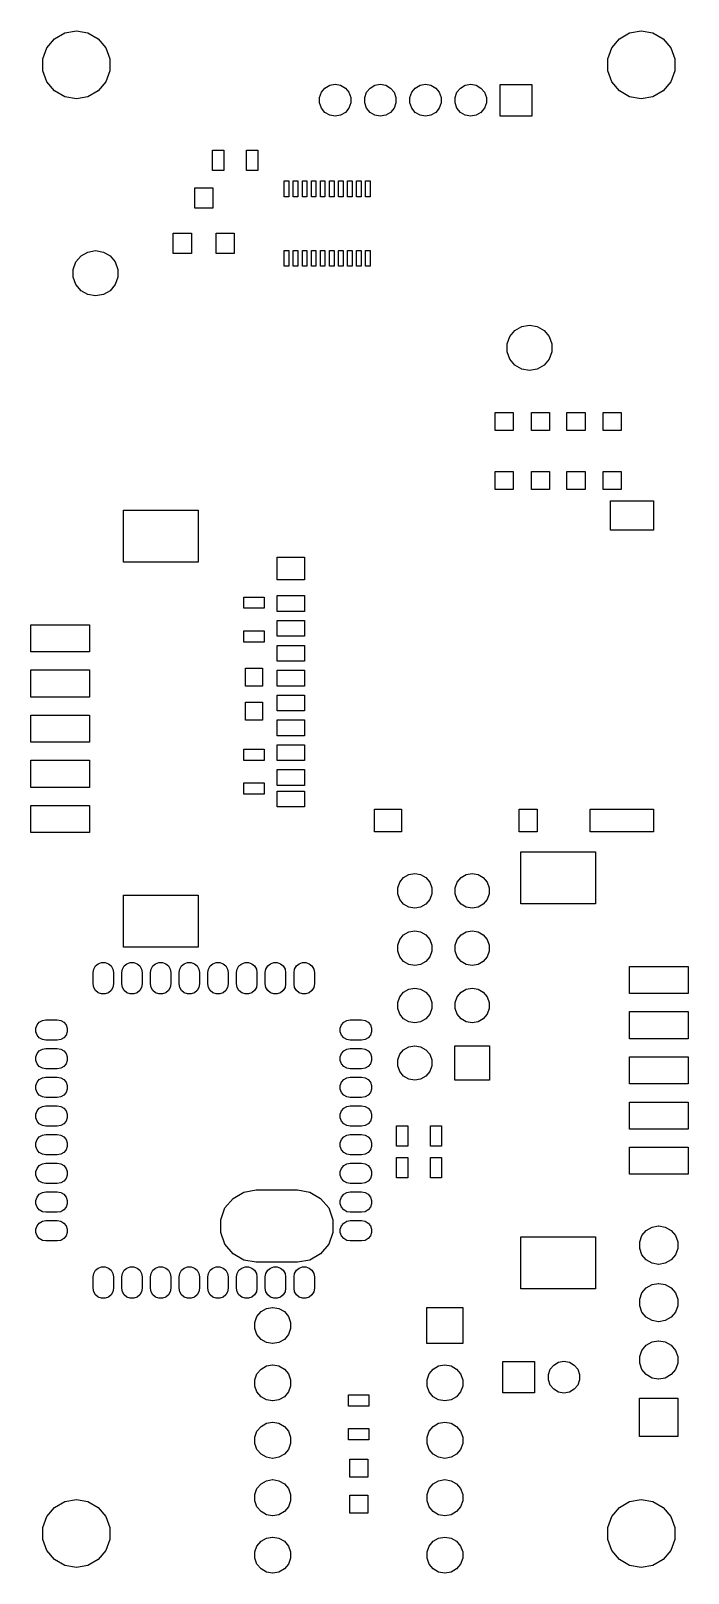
# Model space of a CAD drawing. Extents: x 100.5 to 129.6, y -169.3 to -101.
import ezdxf

# ---------------------------------------------------------------- set-up
doc = ezdxf.new("R2010")
doc.units = 0
doc.header["$MEASUREMENT"] = 0
doc.layers.add('BLACK', color=7, linetype='CONTINUOUS')

msp = doc.modelspace()

# ---------------------------------------------------------------- linework, layer by layer
at = {"layer": 'Black'}
for p, q in [((101.985, -101.085), (102.5, -100.994)), ((102.5, -100.994), (103.015, -101.085)), ((126.985, -101.085), (127.5, -100.994)), ((127.5, -100.994), (128.015, -101.085)), ((101.196, -101.747), (101.532, -101.347)), ((101.532, -101.347), (101.985, -101.085)), ((103.015, -101.085), (103.468, -101.347)), ((103.468, -101.347), (103.804, -101.747)), ((126.196, -101.747), (126.532, -101.347)), ((126.532, -101.347), (126.985, -101.085)), ((128.015, -101.085), (128.468, -101.347)), ((128.468, -101.347), (128.804, -101.747)), ((101.017, -102.239), (101.196, -101.747)), ((101.017, -102.761), (101.017, -102.239)), ((103.804, -101.747), (103.983, -102.239)), ((103.983, -102.239), (103.983, -102.761)), ((126.017, -102.239), (126.196, -101.747)), ((126.017, -102.761), (126.017, -102.239)), ((128.804, -101.747), (128.983, -102.239)), ((128.983, -102.239), (128.983, -102.761)), ((101.196, -103.253), (101.017, -102.761)), ((103.983, -102.761), (103.804, -103.253)), ((126.196, -103.253), (126.017, -102.761)), ((128.983, -102.761), (128.804, -103.253)), ((101.532, -103.653), (101.196, -103.253)), ((101.985, -103.915), (101.532, -103.653)), ((103.468, -103.653), (103.015, -103.915)), ((103.804, -103.253), (103.468, -103.653)), ((113.261, -103.942), (113.344, -103.713)), ((113.344, -103.713), (113.501, -103.526)), ((113.501, -103.526), (113.713, -103.404)), ((113.713, -103.404), (113.953, -103.361)), ((113.953, -103.361), (114.193, -103.404)), ((114.193, -103.404), (114.405, -103.526)), ((114.405, -103.526), (114.562, -103.713)), ((114.562, -103.713), (114.645, -103.942)), ((115.261, -103.942), (115.344, -103.713)), ((115.344, -103.713), (115.501, -103.526)), ((115.501, -103.526), (115.713, -103.404)), ((115.713, -103.404), (115.953, -103.361)), ((115.953, -103.361), (116.193, -103.404)), ((116.193, -103.404), (116.405, -103.526)), ((116.405, -103.526), (116.562, -103.713)), ((116.562, -103.713), (116.645, -103.942)), ((117.261, -103.942), (117.344, -103.713)), ((117.344, -103.713), (117.501, -103.526)), ((117.501, -103.526), (117.713, -103.404)), ((117.713, -103.404), (117.953, -103.361)), ((117.953, -103.361), (118.193, -103.404)), ((118.193, -103.404), (118.405, -103.526)), ((118.405, -103.526), (118.562, -103.713)), ((118.562, -103.713), (118.645, -103.942)), ((119.261, -103.942), (119.344, -103.713)), ((119.344, -103.713), (119.501, -103.526)), ((119.501, -103.526), (119.713, -103.404)), ((119.713, -103.404), (119.953, -103.361)), ((119.953, -103.361), (120.193, -103.404)), ((120.193, -103.404), (120.405, -103.526)), ((120.405, -103.526), (120.562, -103.713)), ((120.562, -103.713), (120.645, -103.942)), ((121.253, -104.764), (121.253, -103.364)), ((121.253, -103.364), (122.653, -103.364)), ((122.653, -103.364), (122.653, -104.764)), ((126.532, -103.653), (126.196, -103.253)), ((126.985, -103.915), (126.532, -103.653)), ((128.468, -103.653), (128.015, -103.915)), ((128.804, -103.253), (128.468, -103.653)), ((102.5, -104.006), (101.985, -103.915)), ((103.015, -103.915), (102.5, -104.006)), ((113.261, -104.186), (113.261, -103.942)), ((113.344, -104.415), (113.261, -104.186)), ((113.501, -104.602), (113.344, -104.415)), ((114.562, -104.415), (114.405, -104.602)), ((114.645, -104.186), (114.562, -104.415)), ((114.645, -103.942), (114.645, -104.186)), ((115.261, -104.186), (115.261, -103.942)), ((115.344, -104.415), (115.261, -104.186)), ((115.501, -104.602), (115.344, -104.415)), ((116.562, -104.415), (116.405, -104.602)), ((116.645, -104.186), (116.562, -104.415)), ((116.645, -103.942), (116.645, -104.186)), ((117.261, -104.186), (117.261, -103.942)), ((117.344, -104.415), (117.261, -104.186)), ((117.501, -104.602), (117.344, -104.415)), ((118.562, -104.415), (118.405, -104.602)), ((118.645, -104.186), (118.562, -104.415)), ((118.645, -103.942), (118.645, -104.186)), ((119.261, -104.186), (119.261, -103.942)), ((119.344, -104.415), (119.261, -104.186)), ((119.501, -104.602), (119.344, -104.415)), ((120.562, -104.415), (120.405, -104.602)), ((120.645, -104.186), (120.562, -104.415)), ((120.645, -103.942), (120.645, -104.186)), ((127.5, -104.006), (126.985, -103.915)), ((128.015, -103.915), (127.5, -104.006)), ((113.713, -104.724), (113.501, -104.602)), ((113.953, -104.767), (113.713, -104.724)), ((114.193, -104.724), (113.953, -104.767)), ((114.405, -104.602), (114.193, -104.724)), ((115.713, -104.724), (115.501, -104.602)), ((115.953, -104.767), (115.713, -104.724)), ((116.193, -104.724), (115.953, -104.767)), ((116.405, -104.602), (116.193, -104.724)), ((117.713, -104.724), (117.501, -104.602)), ((117.953, -104.767), (117.713, -104.724)), ((118.193, -104.724), (117.953, -104.767)), ((118.405, -104.602), (118.193, -104.724)), ((119.713, -104.724), (119.501, -104.602)), ((119.953, -104.767), (119.713, -104.724)), ((120.193, -104.724), (119.953, -104.767)), ((120.405, -104.602), (120.193, -104.724)), ((122.653, -104.764), (121.253, -104.764)), ((108.527, -107.181), (108.527, -106.281)), ((108.527, -106.281), (109.027, -106.281)), ((109.027, -106.281), (109.027, -107.181)), ((110.027, -107.181), (110.027, -106.281)), ((110.027, -106.281), (110.527, -106.281)), ((110.527, -106.281), (110.527, -107.181)), ((109.027, -107.181), (108.527, -107.181)), ((110.527, -107.181), (110.027, -107.181)), ((111.703, -108.335), (111.703, -107.635)), ((111.703, -107.635), (111.903, -107.635)), ((111.903, -107.635), (111.903, -108.335)), ((112.103, -108.335), (112.103, -107.635)), ((112.103, -107.635), (112.303, -107.635)), ((112.303, -107.635), (112.303, -108.335)), ((112.503, -108.335), (112.503, -107.635)), ((112.503, -107.635), (112.703, -107.635)), ((112.703, -107.635), (112.703, -108.335)), ((112.903, -108.335), (112.903, -107.635)), ((112.903, -107.635), (113.103, -107.635)), ((113.103, -107.635), (113.103, -108.335)), ((113.303, -108.335), (113.303, -107.635)), ((113.303, -107.635), (113.503, -107.635)), ((113.503, -107.635), (113.503, -108.335)), ((113.703, -108.335), (113.703, -107.635)), ((113.703, -107.635), (113.903, -107.635)), ((113.903, -107.635), (113.903, -108.335)), ((114.103, -108.335), (114.103, -107.635)), ((114.103, -107.635), (114.303, -107.635)), ((114.303, -107.635), (114.303, -108.335)), ((114.503, -108.335), (114.503, -107.635)), ((114.503, -107.635), (114.703, -107.635)), ((114.703, -107.635), (114.703, -108.335)), ((114.903, -108.335), (114.903, -107.635)), ((114.903, -107.635), (115.103, -107.635)), ((115.103, -107.635), (115.103, -108.335)), ((115.303, -108.335), (115.303, -107.635)), ((115.303, -107.635), (115.503, -107.635)), ((115.503, -107.635), (115.503, -108.335)), ((107.742, -108.848), (107.742, -107.948)), ((107.742, -107.948), (108.542, -107.948)), ((108.542, -107.948), (108.542, -108.848)), ((111.903, -108.335), (111.703, -108.335)), ((112.303, -108.335), (112.103, -108.335)), ((112.703, -108.335), (112.503, -108.335)), ((113.103, -108.335), (112.903, -108.335)), ((113.503, -108.335), (113.303, -108.335)), ((113.903, -108.335), (113.703, -108.335)), ((114.303, -108.335), (114.103, -108.335)), ((114.703, -108.335), (114.503, -108.335)), ((115.103, -108.335), (114.903, -108.335)), ((115.503, -108.335), (115.303, -108.335)), ((108.542, -108.848), (107.742, -108.848)), ((106.792, -110.848), (106.792, -109.948)), ((106.792, -109.948), (107.592, -109.948)), ((107.592, -109.948), (107.592, -110.848)), ((108.692, -110.848), (108.692, -109.948)), ((108.692, -109.948), (109.492, -109.948)), ((109.492, -109.948), (109.492, -110.848)), ((102.364, -111.551), (102.484, -111.223)), ((102.484, -111.223), (102.708, -110.956)), ((102.708, -110.956), (103.01, -110.782)), ((103.01, -110.782), (103.353, -110.721)), ((103.353, -110.721), (103.696, -110.782)), ((103.696, -110.782), (103.998, -110.956)), ((103.998, -110.956), (104.222, -111.223)), ((104.222, -111.223), (104.342, -111.551)), ((107.592, -110.848), (106.792, -110.848)), ((109.492, -110.848), (108.692, -110.848)), ((111.703, -111.415), (111.703, -110.715)), ((111.703, -110.715), (111.903, -110.715)), ((111.903, -110.715), (111.903, -111.415)), ((112.103, -111.415), (112.103, -110.715)), ((112.103, -110.715), (112.303, -110.715)), ((112.303, -110.715), (112.303, -111.415)), ((112.503, -111.415), (112.503, -110.715)), ((112.503, -110.715), (112.703, -110.715)), ((112.703, -110.715), (112.703, -111.415)), ((112.903, -111.415), (112.903, -110.715)), ((112.903, -110.715), (113.103, -110.715)), ((113.103, -110.715), (113.103, -111.415)), ((113.303, -111.415), (113.303, -110.715)), ((113.303, -110.715), (113.503, -110.715)), ((113.503, -110.715), (113.503, -111.415)), ((113.703, -111.415), (113.703, -110.715)), ((113.703, -110.715), (113.903, -110.715)), ((113.903, -110.715), (113.903, -111.415)), ((114.103, -111.415), (114.103, -110.715)), ((114.103, -110.715), (114.303, -110.715)), ((114.303, -110.715), (114.303, -111.415)), ((114.503, -111.415), (114.503, -110.715)), ((114.503, -110.715), (114.703, -110.715)), ((114.703, -110.715), (114.703, -111.415)), ((114.903, -111.415), (114.903, -110.715)), ((114.903, -110.715), (115.103, -110.715)), ((115.103, -110.715), (115.103, -111.415)), ((115.303, -111.415), (115.303, -110.715)), ((115.303, -110.715), (115.503, -110.715)), ((115.503, -110.715), (115.503, -111.415)), ((102.364, -111.899), (102.364, -111.551)), ((102.484, -112.227), (102.364, -111.899)), ((104.342, -111.899), (104.222, -112.227)), ((104.342, -111.551), (104.342, -111.899)), ((111.903, -111.415), (111.703, -111.415)), ((112.303, -111.415), (112.103, -111.415)), ((112.703, -111.415), (112.503, -111.415)), ((113.103, -111.415), (112.903, -111.415)), ((113.503, -111.415), (113.303, -111.415)), ((113.903, -111.415), (113.703, -111.415)), ((114.303, -111.415), (114.103, -111.415)), ((114.703, -111.415), (114.503, -111.415)), ((115.103, -111.415), (114.903, -111.415)), ((115.503, -111.415), (115.303, -111.415)), ((102.708, -112.494), (102.484, -112.227)), ((103.01, -112.668), (102.708, -112.494)), ((103.998, -112.494), (103.696, -112.668)), ((104.222, -112.227), (103.998, -112.494)), ((103.353, -112.729), (103.01, -112.668)), ((103.696, -112.668), (103.353, -112.729)), ((121.564, -114.851), (121.684, -114.523)), ((121.684, -114.523), (121.908, -114.256)), ((121.908, -114.256), (122.21, -114.082)), ((122.21, -114.082), (122.553, -114.021)), ((122.553, -114.021), (122.896, -114.082)), ((122.896, -114.082), (123.198, -114.256)), ((123.198, -114.256), (123.422, -114.523)), ((123.422, -114.523), (123.542, -114.851)), ((121.564, -115.199), (121.564, -114.851)), ((121.684, -115.527), (121.564, -115.199)), ((123.542, -115.199), (123.422, -115.527)), ((123.542, -114.851), (123.542, -115.199)), ((121.908, -115.794), (121.684, -115.527)), ((122.21, -115.968), (121.908, -115.794)), ((122.553, -116.029), (122.21, -115.968)), ((122.896, -115.968), (122.553, -116.029)), ((123.198, -115.794), (122.896, -115.968)), ((123.422, -115.527), (123.198, -115.794)), ((121.039, -118.688), (121.039, -117.888)), ((121.039, -117.888), (121.839, -117.888)), ((121.839, -117.888), (121.839, -118.688)), ((122.639, -118.688), (122.639, -117.888)), ((122.639, -117.888), (123.439, -117.888)), ((123.439, -117.888), (123.439, -118.688)), ((124.214, -118.688), (124.214, -117.888)), ((124.214, -117.888), (125.014, -117.888)), ((125.014, -117.888), (125.014, -118.688)), ((125.814, -118.688), (125.814, -117.888)), ((125.814, -117.888), (126.614, -117.888)), ((126.614, -117.888), (126.614, -118.688)), ((121.839, -118.688), (121.039, -118.688)), ((123.439, -118.688), (122.639, -118.688)), ((125.014, -118.688), (124.214, -118.688)), ((126.614, -118.688), (125.814, -118.688)), ((121.039, -121.291), (121.039, -120.491)), ((121.039, -120.491), (121.839, -120.491)), ((121.839, -120.491), (121.839, -121.291)), ((122.639, -121.291), (122.639, -120.491)), ((122.639, -120.491), (123.439, -120.491)), ((123.439, -120.491), (123.439, -121.291)), ((124.214, -121.291), (124.214, -120.491)), ((124.214, -120.491), (125.014, -120.491)), ((125.014, -120.491), (125.014, -121.291)), ((125.814, -121.291), (125.814, -120.491)), ((125.814, -120.491), (126.614, -120.491)), ((126.614, -120.491), (126.614, -121.291)), ((121.839, -121.291), (121.039, -121.291)), ((123.439, -121.291), (122.639, -121.291)), ((125.014, -121.291), (124.214, -121.291)), ((126.614, -121.291), (125.814, -121.291)), ((126.143, -123.091), (126.143, -121.791)), ((126.143, -121.791), (128.043, -121.791)), ((128.043, -121.791), (128.043, -123.091)), ((104.587, -124.507), (104.587, -122.207)), ((104.587, -122.207), (107.887, -122.207)), ((107.887, -122.207), (107.887, -124.507)), ((128.043, -123.091), (126.143, -123.091)), ((107.887, -124.507), (104.587, -124.507)), ((111.393, -125.291), (111.393, -124.291)), ((111.393, -124.291), (112.593, -124.291)), ((112.593, -124.291), (112.593, -125.291)), ((112.593, -125.291), (111.393, -125.291)), ((109.914, -126.551), (109.914, -126.051)), ((109.914, -126.051), (110.814, -126.051)), ((110.814, -126.051), (110.814, -126.551)), ((111.393, -126.691), (111.393, -125.991)), ((111.393, -125.991), (112.593, -125.991)), ((112.593, -125.991), (112.593, -126.691)), ((110.814, -126.551), (109.914, -126.551)), ((112.593, -126.691), (111.393, -126.691)), ((100.487, -128.477), (100.487, -127.277)), ((100.487, -127.277), (103.087, -127.277)), ((103.087, -127.277), (103.087, -128.477)), ((109.914, -128.051), (109.914, -127.551)), ((109.914, -127.551), (110.814, -127.551)), ((110.814, -127.551), (110.814, -128.051)), ((111.393, -127.791), (111.393, -127.091)), ((111.393, -127.091), (112.593, -127.091)), ((112.593, -127.091), (112.593, -127.791)), ((110.814, -128.051), (109.914, -128.051)), ((112.593, -127.791), (111.393, -127.791)), ((111.393, -128.891), (111.393, -128.191)), ((111.393, -128.191), (112.593, -128.191)), ((112.593, -128.191), (112.593, -128.891)), ((103.087, -128.477), (100.487, -128.477)), ((112.593, -128.891), (111.393, -128.891)), ((100.487, -130.477), (100.487, -129.277)), ((100.487, -129.277), (103.087, -129.277)), ((103.087, -129.277), (103.087, -130.477)), ((109.989, -130.003), (109.989, -129.203)), ((109.989, -129.203), (110.739, -129.203)), ((110.739, -129.203), (110.739, -130.003)), ((111.393, -129.991), (111.393, -129.291)), ((111.393, -129.291), (112.593, -129.291)), ((112.593, -129.291), (112.593, -129.991)), ((110.739, -130.003), (109.989, -130.003)), ((112.593, -129.991), (111.393, -129.991)), ((103.087, -130.477), (100.487, -130.477)), ((109.989, -131.503), (109.989, -130.703)), ((109.989, -130.703), (110.739, -130.703)), ((110.739, -130.703), (110.739, -131.503)), ((111.393, -131.091), (111.393, -130.391)), ((111.393, -130.391), (112.593, -130.391)), ((112.593, -130.391), (112.593, -131.091)), ((100.487, -132.477), (100.487, -131.277)), ((100.487, -131.277), (103.087, -131.277)), ((103.087, -131.277), (103.087, -132.477)), ((110.739, -131.503), (109.989, -131.503)), ((112.593, -131.091), (111.393, -131.091)), ((111.393, -132.191), (111.393, -131.491)), ((111.393, -131.491), (112.593, -131.491)), ((112.593, -131.491), (112.593, -132.191)), ((112.593, -132.191), (111.393, -132.191)), ((103.087, -132.477), (100.487, -132.477)), ((109.914, -133.282), (109.914, -132.782)), ((109.914, -132.782), (110.814, -132.782)), ((110.814, -132.782), (110.814, -133.282)), ((111.393, -133.291), (111.393, -132.591)), ((111.393, -132.591), (112.593, -132.591)), ((112.593, -132.591), (112.593, -133.291)), ((100.487, -134.477), (100.487, -133.277)), ((100.487, -133.277), (103.087, -133.277)), ((103.087, -133.277), (103.087, -134.477)), ((110.814, -133.282), (109.914, -133.282)), ((112.593, -133.291), (111.393, -133.291)), ((111.393, -134.391), (111.393, -133.691)), ((111.393, -133.691), (112.593, -133.691)), ((112.593, -133.691), (112.593, -134.391)), ((109.914, -134.782), (109.914, -134.282)), ((109.914, -134.282), (110.814, -134.282)), ((110.814, -134.282), (110.814, -134.782)), ((112.593, -134.391), (111.393, -134.391)), ((103.087, -134.477), (100.487, -134.477)), ((110.814, -134.782), (109.914, -134.782)), ((111.393, -135.341), (111.393, -134.641)), ((111.393, -134.641), (112.593, -134.641)), ((112.593, -134.641), (112.593, -135.341)), ((100.487, -136.477), (100.487, -135.277)), ((100.487, -135.277), (103.087, -135.277)), ((103.087, -135.277), (103.087, -136.477)), ((112.593, -135.341), (111.393, -135.341)), ((115.693, -136.441), (115.693, -135.441)), ((115.693, -135.441), (116.893, -135.441)), ((116.893, -135.441), (116.893, -136.441)), ((122.093, -136.441), (122.093, -135.441)), ((122.093, -135.441), (122.893, -135.441)), ((122.893, -135.441), (122.893, -136.441)), ((125.243, -136.441), (125.243, -135.441)), ((125.243, -135.441), (128.043, -135.441)), ((128.043, -135.441), (128.043, -136.441)), ((103.087, -136.477), (100.487, -136.477)), ((116.893, -136.441), (115.693, -136.441)), ((122.893, -136.441), (122.093, -136.441)), ((128.043, -136.441), (125.243, -136.441)), ((122.176, -139.631), (122.176, -137.331)), ((122.176, -137.331), (125.476, -137.331)), ((125.476, -137.331), (125.476, -139.631)), ((116.814, -138.67), (116.985, -138.467)), ((116.985, -138.467), (117.215, -138.334)), ((117.215, -138.334), (117.477, -138.288)), ((117.477, -138.288), (117.738, -138.334)), ((117.738, -138.334), (117.968, -138.467)), ((117.968, -138.467), (118.139, -138.67)), ((119.354, -138.67), (119.525, -138.467)), ((119.525, -138.467), (119.755, -138.334)), ((119.755, -138.334), (120.016, -138.288)), ((120.016, -138.288), (120.278, -138.334)), ((120.278, -138.334), (120.508, -138.467)), ((120.508, -138.467), (120.679, -138.67)), ((104.587, -141.547), (104.587, -139.247)), ((104.587, -139.247), (107.887, -139.247)), ((107.887, -139.247), (107.887, -141.547)), ((116.723, -138.92), (116.814, -138.67)), ((116.723, -139.185), (116.723, -138.92)), ((116.814, -139.435), (116.723, -139.185)), ((118.139, -138.67), (118.23, -138.92)), ((118.23, -139.185), (118.139, -139.435)), ((118.23, -138.92), (118.23, -139.185)), ((119.263, -138.92), (119.354, -138.67)), ((119.263, -139.185), (119.263, -138.92)), ((119.354, -139.435), (119.263, -139.185)), ((120.679, -138.67), (120.77, -138.92)), ((120.77, -139.185), (120.679, -139.435)), ((120.77, -138.92), (120.77, -139.185)), ((116.985, -139.638), (116.814, -139.435)), ((117.215, -139.771), (116.985, -139.638)), ((117.477, -139.817), (117.215, -139.771)), ((117.738, -139.771), (117.477, -139.817)), ((117.968, -139.638), (117.738, -139.771)), ((118.139, -139.435), (117.968, -139.638)), ((119.525, -139.638), (119.354, -139.435)), ((119.755, -139.771), (119.525, -139.638)), ((120.016, -139.817), (119.755, -139.771)), ((120.278, -139.771), (120.016, -139.817)), ((120.508, -139.638), (120.278, -139.771)), ((120.679, -139.435), (120.508, -139.638)), ((125.476, -139.631), (122.176, -139.631)), ((116.723, -141.46), (116.814, -141.21)), ((116.814, -141.21), (116.985, -141.007)), ((116.985, -141.007), (117.215, -140.874)), ((117.215, -140.874), (117.477, -140.828)), ((117.477, -140.828), (117.738, -140.874)), ((117.738, -140.874), (117.968, -141.007)), ((117.968, -141.007), (118.139, -141.21)), ((118.139, -141.21), (118.23, -141.46)), ((119.263, -141.46), (119.354, -141.21)), ((119.354, -141.21), (119.525, -141.007)), ((119.525, -141.007), (119.755, -140.874)), ((119.755, -140.874), (120.016, -140.828)), ((120.016, -140.828), (120.278, -140.874)), ((120.278, -140.874), (120.508, -141.007)), ((120.508, -141.007), (120.679, -141.21)), ((120.679, -141.21), (120.77, -141.46)), ((107.887, -141.547), (104.587, -141.547)), ((116.723, -141.725), (116.723, -141.46)), ((116.814, -141.975), (116.723, -141.725)), ((116.985, -142.178), (116.814, -141.975)), ((118.139, -141.975), (117.968, -142.178)), ((118.23, -141.725), (118.139, -141.975)), ((118.23, -141.46), (118.23, -141.725)), ((119.263, -141.725), (119.263, -141.46)), ((119.354, -141.975), (119.263, -141.725)), ((119.525, -142.178), (119.354, -141.975)), ((120.679, -141.975), (120.508, -142.178)), ((120.77, -141.725), (120.679, -141.975)), ((120.77, -141.46), (120.77, -141.725)), ((103.243, -142.669), (103.27, -142.515)), ((103.27, -142.515), (103.348, -142.38)), ((103.348, -142.38), (103.468, -142.28)), ((103.468, -142.28), (103.615, -142.226)), ((103.615, -142.226), (103.771, -142.226)), ((103.771, -142.226), (103.918, -142.28)), ((103.918, -142.28), (104.038, -142.38)), ((104.038, -142.38), (104.116, -142.515)), ((104.116, -142.515), (104.143, -142.669)), ((104.513, -142.669), (104.54, -142.515)), ((104.54, -142.515), (104.618, -142.38)), ((104.618, -142.38), (104.738, -142.28)), ((104.738, -142.28), (104.885, -142.226)), ((104.885, -142.226), (105.041, -142.226)), ((105.041, -142.226), (105.188, -142.28)), ((105.188, -142.28), (105.308, -142.38)), ((105.308, -142.38), (105.386, -142.515)), ((105.386, -142.515), (105.413, -142.669)), ((105.783, -142.669), (105.81, -142.515)), ((105.81, -142.515), (105.888, -142.38)), ((105.888, -142.38), (106.008, -142.28)), ((106.008, -142.28), (106.155, -142.226)), ((106.155, -142.226), (106.311, -142.226)), ((106.311, -142.226), (106.458, -142.28)), ((106.458, -142.28), (106.578, -142.38)), ((106.578, -142.38), (106.656, -142.515)), ((106.656, -142.515), (106.683, -142.669)), ((107.053, -142.669), (107.08, -142.515)), ((107.08, -142.515), (107.158, -142.38)), ((107.158, -142.38), (107.278, -142.28)), ((107.278, -142.28), (107.425, -142.226)), ((107.425, -142.226), (107.581, -142.226)), ((107.581, -142.226), (107.728, -142.28)), ((107.728, -142.28), (107.848, -142.38)), ((107.848, -142.38), (107.926, -142.515)), ((107.926, -142.515), (107.953, -142.669)), ((108.323, -142.669), (108.35, -142.515)), ((108.35, -142.515), (108.428, -142.38)), ((108.428, -142.38), (108.548, -142.28)), ((108.548, -142.28), (108.695, -142.226)), ((108.695, -142.226), (108.851, -142.226)), ((108.851, -142.226), (108.998, -142.28)), ((108.998, -142.28), (109.118, -142.38)), ((109.118, -142.38), (109.196, -142.515)), ((109.196, -142.515), (109.223, -142.669)), ((109.593, -142.669), (109.62, -142.515)), ((109.62, -142.515), (109.698, -142.38)), ((109.698, -142.38), (109.818, -142.28)), ((109.818, -142.28), (109.965, -142.226)), ((109.965, -142.226), (110.121, -142.226)), ((110.121, -142.226), (110.268, -142.28)), ((110.268, -142.28), (110.388, -142.38)), ((110.388, -142.38), (110.466, -142.515)), ((110.466, -142.515), (110.493, -142.669)), ((110.863, -142.669), (110.89, -142.515)), ((110.89, -142.515), (110.968, -142.38)), ((110.968, -142.38), (111.088, -142.28)), ((111.088, -142.28), (111.235, -142.226)), ((111.235, -142.226), (111.391, -142.226)), ((111.391, -142.226), (111.538, -142.28)), ((111.538, -142.28), (111.658, -142.38)), ((111.658, -142.38), (111.736, -142.515)), ((111.736, -142.515), (111.763, -142.669)), ((112.133, -142.669), (112.16, -142.515)), ((112.16, -142.515), (112.238, -142.38)), ((112.238, -142.38), (112.358, -142.28)), ((112.358, -142.28), (112.505, -142.226)), ((112.505, -142.226), (112.661, -142.226)), ((112.661, -142.226), (112.808, -142.28)), ((112.808, -142.28), (112.928, -142.38)), ((112.928, -142.38), (113.006, -142.515)), ((113.006, -142.515), (113.033, -142.669)), ((117.215, -142.311), (116.985, -142.178)), ((117.477, -142.357), (117.215, -142.311)), ((117.738, -142.311), (117.477, -142.357)), ((117.968, -142.178), (117.738, -142.311)), ((119.755, -142.311), (119.525, -142.178)), ((120.016, -142.357), (119.755, -142.311)), ((120.278, -142.311), (120.016, -142.357)), ((120.508, -142.178), (120.278, -142.311)), ((126.976, -143.601), (126.976, -142.401)), ((126.976, -142.401), (129.576, -142.401)), ((129.576, -142.401), (129.576, -143.601)), ((103.243, -143.175), (103.243, -142.669)), ((103.27, -143.329), (103.243, -143.175)), ((103.348, -143.464), (103.27, -143.329)), ((104.116, -143.329), (104.038, -143.464)), ((104.143, -143.175), (104.116, -143.329)), ((104.143, -142.669), (104.143, -143.175)), ((104.513, -143.175), (104.513, -142.669)), ((104.54, -143.329), (104.513, -143.175)), ((104.618, -143.464), (104.54, -143.329)), ((105.386, -143.329), (105.308, -143.464)), ((105.413, -143.175), (105.386, -143.329)), ((105.413, -142.669), (105.413, -143.175)), ((105.783, -143.175), (105.783, -142.669)), ((105.81, -143.329), (105.783, -143.175)), ((105.888, -143.464), (105.81, -143.329)), ((106.656, -143.329), (106.578, -143.464)), ((106.683, -143.175), (106.656, -143.329)), ((106.683, -142.669), (106.683, -143.175)), ((107.053, -143.175), (107.053, -142.669)), ((107.08, -143.329), (107.053, -143.175)), ((107.158, -143.464), (107.08, -143.329)), ((107.926, -143.329), (107.848, -143.464)), ((107.953, -143.175), (107.926, -143.329)), ((107.953, -142.669), (107.953, -143.175)), ((108.323, -143.175), (108.323, -142.669)), ((108.35, -143.329), (108.323, -143.175)), ((108.428, -143.464), (108.35, -143.329)), ((109.196, -143.329), (109.118, -143.464)), ((109.223, -143.175), (109.196, -143.329)), ((109.223, -142.669), (109.223, -143.175)), ((109.593, -143.175), (109.593, -142.669)), ((109.62, -143.329), (109.593, -143.175)), ((109.698, -143.464), (109.62, -143.329)), ((110.466, -143.329), (110.388, -143.464)), ((110.493, -143.175), (110.466, -143.329)), ((110.493, -142.669), (110.493, -143.175)), ((110.863, -143.175), (110.863, -142.669)), ((110.89, -143.329), (110.863, -143.175)), ((110.968, -143.464), (110.89, -143.329)), ((111.736, -143.329), (111.658, -143.464)), ((111.763, -143.175), (111.736, -143.329)), ((111.763, -142.669), (111.763, -143.175)), ((112.133, -143.175), (112.133, -142.669)), ((112.16, -143.329), (112.133, -143.175)), ((112.238, -143.464), (112.16, -143.329)), ((113.006, -143.329), (112.928, -143.464)), ((113.033, -143.175), (113.006, -143.329)), ((113.033, -142.669), (113.033, -143.175)), ((103.468, -143.564), (103.348, -143.464)), ((103.615, -143.618), (103.468, -143.564)), ((103.771, -143.618), (103.615, -143.618)), ((103.918, -143.564), (103.771, -143.618)), ((104.038, -143.464), (103.918, -143.564)), ((104.738, -143.564), (104.618, -143.464)), ((104.885, -143.618), (104.738, -143.564)), ((105.041, -143.618), (104.885, -143.618)), ((105.188, -143.564), (105.041, -143.618)), ((105.308, -143.464), (105.188, -143.564)), ((106.008, -143.564), (105.888, -143.464)), ((106.155, -143.618), (106.008, -143.564)), ((106.311, -143.618), (106.155, -143.618)), ((106.458, -143.564), (106.311, -143.618)), ((106.578, -143.464), (106.458, -143.564)), ((107.278, -143.564), (107.158, -143.464)), ((107.425, -143.618), (107.278, -143.564)), ((107.581, -143.618), (107.425, -143.618)), ((107.728, -143.564), (107.581, -143.618)), ((107.848, -143.464), (107.728, -143.564)), ((108.548, -143.564), (108.428, -143.464)), ((108.695, -143.618), (108.548, -143.564)), ((108.851, -143.618), (108.695, -143.618)), ((108.998, -143.564), (108.851, -143.618)), ((109.118, -143.464), (108.998, -143.564)), ((109.818, -143.564), (109.698, -143.464)), ((109.965, -143.618), (109.818, -143.564)), ((110.121, -143.618), (109.965, -143.618)), ((110.268, -143.564), (110.121, -143.618)), ((110.388, -143.464), (110.268, -143.564)), ((111.088, -143.564), (110.968, -143.464)), ((111.235, -143.618), (111.088, -143.564)), ((111.391, -143.618), (111.235, -143.618)), ((111.538, -143.564), (111.391, -143.618)), ((111.658, -143.464), (111.538, -143.564)), ((112.358, -143.564), (112.238, -143.464)), ((112.505, -143.618), (112.358, -143.564)), ((112.661, -143.618), (112.505, -143.618)), ((112.808, -143.564), (112.661, -143.618)), ((112.928, -143.464), (112.808, -143.564)), ((116.723, -144), (116.814, -143.75)), ((116.723, -144.265), (116.723, -144)), ((116.814, -143.75), (116.985, -143.547)), ((116.985, -143.547), (117.215, -143.414)), ((117.215, -143.414), (117.477, -143.368)), ((117.477, -143.368), (117.738, -143.414)), ((117.738, -143.414), (117.968, -143.547)), ((117.968, -143.547), (118.139, -143.75)), ((118.139, -143.75), (118.23, -144)), ((118.23, -144), (118.23, -144.265)), ((119.263, -144), (119.354, -143.75)), ((119.263, -144.265), (119.263, -144)), ((119.354, -143.75), (119.525, -143.547)), ((119.525, -143.547), (119.755, -143.414)), ((119.755, -143.414), (120.016, -143.368)), ((120.016, -143.368), (120.278, -143.414)), ((120.278, -143.414), (120.508, -143.547)), ((120.508, -143.547), (120.679, -143.75)), ((120.679, -143.75), (120.77, -144)), ((120.77, -144), (120.77, -144.265)), ((129.576, -143.601), (126.976, -143.601)), ((116.814, -144.515), (116.723, -144.265)), ((116.985, -144.718), (116.814, -144.515)), ((118.139, -144.515), (117.968, -144.718)), ((118.23, -144.265), (118.139, -144.515)), ((119.354, -144.515), (119.263, -144.265)), ((119.525, -144.718), (119.354, -144.515)), ((120.679, -144.515), (120.508, -144.718)), ((120.77, -144.265), (120.679, -144.515)), ((126.976, -145.601), (126.976, -144.401)), ((126.976, -144.401), (129.576, -144.401)), ((129.576, -144.401), (129.576, -145.601)), ((100.707, -145.134), (100.761, -144.987)), ((100.707, -145.29), (100.707, -145.134)), ((100.761, -145.437), (100.707, -145.29)), ((100.761, -144.987), (100.861, -144.867)), ((100.861, -144.867), (100.996, -144.789)), ((100.996, -144.789), (101.15, -144.762)), ((101.15, -144.762), (101.656, -144.762)), ((101.656, -144.762), (101.81, -144.789)), ((101.81, -144.789), (101.945, -144.867)), ((101.945, -144.867), (102.045, -144.987)), ((102.045, -144.987), (102.099, -145.134)), ((102.099, -145.29), (102.045, -145.437)), ((102.099, -145.134), (102.099, -145.29)), ((114.177, -145.134), (114.231, -144.987)), ((114.177, -145.29), (114.177, -145.134)), ((114.231, -145.437), (114.177, -145.29)), ((114.231, -144.987), (114.331, -144.867)), ((114.331, -144.867), (114.466, -144.789)), ((114.466, -144.789), (114.62, -144.762)), ((114.62, -144.762), (115.126, -144.762)), ((115.126, -144.762), (115.28, -144.789)), ((115.28, -144.789), (115.415, -144.867)), ((115.415, -144.867), (115.515, -144.987)), ((115.515, -144.987), (115.569, -145.134)), ((115.569, -145.29), (115.515, -145.437)), ((115.569, -145.134), (115.569, -145.29)), ((117.215, -144.851), (116.985, -144.718)), ((117.477, -144.897), (117.215, -144.851)), ((117.738, -144.851), (117.477, -144.897)), ((117.968, -144.718), (117.738, -144.851)), ((119.755, -144.851), (119.525, -144.718)), ((120.016, -144.897), (119.755, -144.851)), ((120.278, -144.851), (120.016, -144.897)), ((120.508, -144.718), (120.278, -144.851)), ((100.861, -145.557), (100.761, -145.437)), ((100.996, -145.635), (100.861, -145.557)), ((100.861, -146.137), (100.996, -146.059)), ((101.15, -145.662), (100.996, -145.635)), ((100.996, -146.059), (101.15, -146.032)), ((101.656, -145.662), (101.15, -145.662)), ((101.15, -146.032), (101.656, -146.032)), ((101.81, -145.635), (101.656, -145.662)), ((101.656, -146.032), (101.81, -146.059)), ((101.945, -145.557), (101.81, -145.635)), ((101.81, -146.059), (101.945, -146.137)), ((102.045, -145.437), (101.945, -145.557)), ((114.331, -145.557), (114.231, -145.437)), ((114.466, -145.635), (114.331, -145.557)), ((114.331, -146.137), (114.466, -146.059)), ((114.62, -145.662), (114.466, -145.635)), ((114.466, -146.059), (114.62, -146.032)), ((115.126, -145.662), (114.62, -145.662)), ((114.62, -146.032), (115.126, -146.032)), ((115.28, -145.635), (115.126, -145.662)), ((115.126, -146.032), (115.28, -146.059)), ((115.415, -145.557), (115.28, -145.635)), ((115.28, -146.059), (115.415, -146.137)), ((115.515, -145.437), (115.415, -145.557)), ((116.985, -146.087), (117.215, -145.954)), ((117.215, -145.954), (117.477, -145.908)), ((117.477, -145.908), (117.738, -145.954)), ((117.738, -145.954), (117.968, -146.087)), ((119.254, -147.434), (119.254, -145.91)), ((119.254, -145.91), (120.778, -145.91)), ((120.778, -145.91), (120.778, -147.434)), ((129.576, -145.601), (126.976, -145.601)), ((100.707, -146.404), (100.761, -146.257)), ((100.707, -146.56), (100.707, -146.404)), ((100.761, -146.707), (100.707, -146.56)), ((100.761, -146.257), (100.861, -146.137)), ((100.861, -146.827), (100.761, -146.707)), ((101.945, -146.137), (102.045, -146.257)), ((102.045, -146.707), (101.945, -146.827)), ((102.045, -146.257), (102.099, -146.404)), ((102.099, -146.56), (102.045, -146.707)), ((102.099, -146.404), (102.099, -146.56)), ((114.177, -146.404), (114.231, -146.257)), ((114.177, -146.56), (114.177, -146.404)), ((114.231, -146.707), (114.177, -146.56)), ((114.231, -146.257), (114.331, -146.137)), ((114.331, -146.827), (114.231, -146.707)), ((115.415, -146.137), (115.515, -146.257)), ((115.515, -146.707), (115.415, -146.827)), ((115.515, -146.257), (115.569, -146.404)), ((115.569, -146.56), (115.515, -146.707)), ((115.569, -146.404), (115.569, -146.56)), ((116.723, -146.54), (116.814, -146.29)), ((116.723, -146.805), (116.723, -146.54)), ((116.814, -146.29), (116.985, -146.087)), ((117.968, -146.087), (118.139, -146.29)), ((118.139, -146.29), (118.23, -146.54)), ((118.23, -146.54), (118.23, -146.805)), ((126.976, -147.601), (126.976, -146.401)), ((126.976, -146.401), (129.576, -146.401)), ((129.576, -146.401), (129.576, -147.601)), ((100.761, -147.527), (100.861, -147.407)), ((100.996, -146.905), (100.861, -146.827)), ((100.861, -147.407), (100.996, -147.329)), ((101.15, -146.932), (100.996, -146.905)), ((100.996, -147.329), (101.15, -147.302)), ((101.656, -146.932), (101.15, -146.932)), ((101.15, -147.302), (101.656, -147.302)), ((101.81, -146.905), (101.656, -146.932)), ((101.656, -147.302), (101.81, -147.329)), ((101.945, -146.827), (101.81, -146.905)), ((101.81, -147.329), (101.945, -147.407)), ((101.945, -147.407), (102.045, -147.527)), ((114.231, -147.527), (114.331, -147.407)), ((114.466, -146.905), (114.331, -146.827)), ((114.331, -147.407), (114.466, -147.329)), ((114.62, -146.932), (114.466, -146.905)), ((114.466, -147.329), (114.62, -147.302)), ((115.126, -146.932), (114.62, -146.932)), ((114.62, -147.302), (115.126, -147.302)), ((115.28, -146.905), (115.126, -146.932)), ((115.126, -147.302), (115.28, -147.329)), ((115.415, -146.827), (115.28, -146.905)), ((115.28, -147.329), (115.415, -147.407)), ((115.415, -147.407), (115.515, -147.527)), ((116.814, -147.055), (116.723, -146.805)), ((116.985, -147.258), (116.814, -147.055)), ((117.215, -147.391), (116.985, -147.258)), ((117.477, -147.437), (117.215, -147.391)), ((117.738, -147.391), (117.477, -147.437)), ((117.968, -147.258), (117.738, -147.391)), ((118.139, -147.055), (117.968, -147.258)), ((118.23, -146.805), (118.139, -147.055)), ((120.778, -147.434), (119.254, -147.434)), ((100.707, -147.674), (100.761, -147.527)), ((100.707, -147.83), (100.707, -147.674)), ((100.761, -147.977), (100.707, -147.83)), ((100.861, -148.097), (100.761, -147.977)), ((100.996, -148.175), (100.861, -148.097)), ((101.945, -148.097), (101.81, -148.175)), ((102.045, -147.977), (101.945, -148.097)), ((102.045, -147.527), (102.099, -147.674)), ((102.099, -147.83), (102.045, -147.977)), ((102.099, -147.674), (102.099, -147.83)), ((114.177, -147.674), (114.231, -147.527)), ((114.177, -147.83), (114.177, -147.674)), ((114.231, -147.977), (114.177, -147.83)), ((114.331, -148.097), (114.231, -147.977)), ((114.466, -148.175), (114.331, -148.097)), ((115.415, -148.097), (115.28, -148.175)), ((115.515, -147.977), (115.415, -148.097)), ((115.515, -147.527), (115.569, -147.674)), ((115.569, -147.83), (115.515, -147.977)), ((115.569, -147.674), (115.569, -147.83)), ((129.576, -147.601), (126.976, -147.601)), ((100.707, -148.944), (100.761, -148.797)), ((100.761, -148.797), (100.861, -148.677)), ((100.861, -148.677), (100.996, -148.599)), ((101.15, -148.202), (100.996, -148.175)), ((100.996, -148.599), (101.15, -148.572)), ((101.656, -148.202), (101.15, -148.202)), ((101.15, -148.572), (101.656, -148.572)), ((101.81, -148.175), (101.656, -148.202)), ((101.656, -148.572), (101.81, -148.599)), ((101.81, -148.599), (101.945, -148.677)), ((101.945, -148.677), (102.045, -148.797)), ((102.045, -148.797), (102.099, -148.944)), ((114.177, -148.944), (114.231, -148.797)), ((114.231, -148.797), (114.331, -148.677)), ((114.331, -148.677), (114.466, -148.599)), ((114.62, -148.202), (114.466, -148.175)), ((114.466, -148.599), (114.62, -148.572)), ((115.126, -148.202), (114.62, -148.202)), ((114.62, -148.572), (115.126, -148.572)), ((115.28, -148.175), (115.126, -148.202)), ((115.126, -148.572), (115.28, -148.599)), ((115.28, -148.599), (115.415, -148.677)), ((115.415, -148.677), (115.515, -148.797)), ((115.515, -148.797), (115.569, -148.944)), ((126.976, -149.601), (126.976, -148.401)), ((126.976, -148.401), (129.576, -148.401)), ((129.576, -148.401), (129.576, -149.601)), ((100.707, -149.1), (100.707, -148.944)), ((100.761, -149.247), (100.707, -149.1)), ((100.861, -149.367), (100.761, -149.247)), ((100.996, -149.445), (100.861, -149.367)), ((101.15, -149.472), (100.996, -149.445)), ((101.656, -149.472), (101.15, -149.472)), ((101.81, -149.445), (101.656, -149.472)), ((101.945, -149.367), (101.81, -149.445)), ((102.045, -149.247), (101.945, -149.367)), ((102.099, -149.1), (102.045, -149.247)), ((102.099, -148.944), (102.099, -149.1)), ((114.177, -149.1), (114.177, -148.944)), ((114.231, -149.247), (114.177, -149.1)), ((114.331, -149.367), (114.231, -149.247)), ((114.466, -149.445), (114.331, -149.367)), ((114.62, -149.472), (114.466, -149.445)), ((115.126, -149.472), (114.62, -149.472)), ((115.28, -149.445), (115.126, -149.472)), ((115.415, -149.367), (115.28, -149.445)), ((115.515, -149.247), (115.415, -149.367)), ((115.569, -149.1), (115.515, -149.247)), ((115.569, -148.944), (115.569, -149.1)), ((116.667, -150.361), (116.667, -149.461)), ((116.667, -149.461), (117.167, -149.461)), ((117.167, -149.461), (117.167, -150.361)), ((118.167, -150.361), (118.167, -149.461)), ((118.167, -149.461), (118.667, -149.461)), ((118.667, -149.461), (118.667, -150.361)), ((100.707, -150.214), (100.761, -150.067)), ((100.761, -150.067), (100.861, -149.947)), ((100.861, -149.947), (100.996, -149.869)), ((100.996, -149.869), (101.15, -149.842)), ((101.15, -149.842), (101.656, -149.842)), ((101.656, -149.842), (101.81, -149.869)), ((101.81, -149.869), (101.945, -149.947)), ((101.945, -149.947), (102.045, -150.067)), ((102.045, -150.067), (102.099, -150.214)), ((114.177, -150.214), (114.231, -150.067)), ((114.231, -150.067), (114.331, -149.947)), ((114.331, -149.947), (114.466, -149.869)), ((114.466, -149.869), (114.62, -149.842)), ((114.62, -149.842), (115.126, -149.842)), ((115.126, -149.842), (115.28, -149.869)), ((115.28, -149.869), (115.415, -149.947)), ((115.415, -149.947), (115.515, -150.067)), ((115.515, -150.067), (115.569, -150.214)), ((129.576, -149.601), (126.976, -149.601)), ((100.707, -150.37), (100.707, -150.214)), ((100.761, -150.517), (100.707, -150.37)), ((100.861, -150.637), (100.761, -150.517)), ((100.996, -150.715), (100.861, -150.637)), ((101.15, -150.742), (100.996, -150.715)), ((101.656, -150.742), (101.15, -150.742)), ((101.81, -150.715), (101.656, -150.742)), ((101.945, -150.637), (101.81, -150.715)), ((102.045, -150.517), (101.945, -150.637)), ((102.099, -150.37), (102.045, -150.517)), ((102.099, -150.214), (102.099, -150.37)), ((114.177, -150.37), (114.177, -150.214)), ((114.231, -150.517), (114.177, -150.37)), ((114.331, -150.637), (114.231, -150.517)), ((114.466, -150.715), (114.331, -150.637)), ((114.62, -150.742), (114.466, -150.715)), ((115.126, -150.742), (114.62, -150.742)), ((115.28, -150.715), (115.126, -150.742)), ((115.415, -150.637), (115.28, -150.715)), ((115.515, -150.517), (115.415, -150.637)), ((115.569, -150.37), (115.515, -150.517)), ((115.569, -150.214), (115.569, -150.37)), ((117.167, -150.361), (116.667, -150.361)), ((118.667, -150.361), (118.167, -150.361)), ((126.976, -151.601), (126.976, -150.401)), ((126.976, -150.401), (129.576, -150.401)), ((129.576, -150.401), (129.576, -151.601)), ((100.707, -151.484), (100.761, -151.337)), ((100.707, -151.64), (100.707, -151.484)), ((100.761, -151.337), (100.861, -151.217)), ((100.861, -151.217), (100.996, -151.139)), ((100.996, -151.139), (101.15, -151.112)), ((101.15, -151.112), (101.656, -151.112)), ((101.656, -151.112), (101.81, -151.139)), ((101.81, -151.139), (101.945, -151.217)), ((101.945, -151.217), (102.045, -151.337)), ((102.045, -151.337), (102.099, -151.484)), ((102.099, -151.484), (102.099, -151.64)), ((114.177, -151.484), (114.231, -151.337)), ((114.177, -151.64), (114.177, -151.484)), ((114.231, -151.337), (114.331, -151.217)), ((114.331, -151.217), (114.466, -151.139)), ((114.466, -151.139), (114.62, -151.112)), ((114.62, -151.112), (115.126, -151.112)), ((115.126, -151.112), (115.28, -151.139)), ((115.28, -151.139), (115.415, -151.217)), ((115.415, -151.217), (115.515, -151.337)), ((115.515, -151.337), (115.569, -151.484)), ((115.569, -151.484), (115.569, -151.64)), ((116.667, -151.758), (116.667, -150.858)), ((116.667, -150.858), (117.167, -150.858)), ((117.167, -150.858), (117.167, -151.758)), ((118.167, -151.758), (118.167, -150.858)), ((118.167, -150.858), (118.667, -150.858)), ((118.667, -150.858), (118.667, -151.758)), ((100.761, -151.787), (100.707, -151.64)), ((100.861, -151.907), (100.761, -151.787)), ((100.996, -151.985), (100.861, -151.907)), ((101.15, -152.012), (100.996, -151.985)), ((101.656, -152.012), (101.15, -152.012)), ((101.81, -151.985), (101.656, -152.012)), ((101.945, -151.907), (101.81, -151.985)), ((102.045, -151.787), (101.945, -151.907)), ((102.099, -151.64), (102.045, -151.787)), ((114.231, -151.787), (114.177, -151.64)), ((114.331, -151.907), (114.231, -151.787)), ((114.466, -151.985), (114.331, -151.907)), ((114.62, -152.012), (114.466, -151.985)), ((115.126, -152.012), (114.62, -152.012)), ((115.28, -151.985), (115.126, -152.012)), ((115.415, -151.907), (115.28, -151.985)), ((115.515, -151.787), (115.415, -151.907)), ((115.569, -151.64), (115.515, -151.787)), ((117.167, -151.758), (116.667, -151.758)), ((118.667, -151.758), (118.167, -151.758)), ((129.576, -151.601), (126.976, -151.601)), ((100.707, -152.754), (100.761, -152.607)), ((100.707, -152.91), (100.707, -152.754)), ((100.761, -152.607), (100.861, -152.487)), ((100.861, -152.487), (100.996, -152.409)), ((100.996, -152.409), (101.15, -152.382)), ((101.15, -152.382), (101.656, -152.382)), ((101.656, -152.382), (101.81, -152.409)), ((101.81, -152.409), (101.945, -152.487)), ((101.945, -152.487), (102.045, -152.607)), ((102.045, -152.607), (102.099, -152.754)), ((102.099, -152.754), (102.099, -152.91)), ((109.078, -153.092), (109.435, -152.666)), ((109.435, -152.666), (109.916, -152.388)), ((109.916, -152.388), (110.463, -152.292)), ((110.463, -152.292), (112.283, -152.292)), ((112.283, -152.292), (112.83, -152.388)), ((112.83, -152.388), (113.311, -152.666)), ((113.311, -152.666), (113.668, -153.092)), ((114.177, -152.754), (114.231, -152.607)), ((114.177, -152.91), (114.177, -152.754)), ((114.231, -152.607), (114.331, -152.487)), ((114.331, -152.487), (114.466, -152.409)), ((114.466, -152.409), (114.62, -152.382)), ((114.62, -152.382), (115.126, -152.382)), ((115.126, -152.382), (115.28, -152.409)), ((115.28, -152.409), (115.415, -152.487)), ((115.415, -152.487), (115.515, -152.607)), ((115.515, -152.607), (115.569, -152.754)), ((115.569, -152.754), (115.569, -152.91)), ((100.761, -153.057), (100.707, -152.91)), ((100.861, -153.177), (100.761, -153.057)), ((100.996, -153.255), (100.861, -153.177)), ((101.15, -153.282), (100.996, -153.255)), ((101.656, -153.282), (101.15, -153.282)), ((101.81, -153.255), (101.656, -153.282)), ((101.945, -153.177), (101.81, -153.255)), ((102.045, -153.057), (101.945, -153.177)), ((102.099, -152.91), (102.045, -153.057)), ((108.888, -153.614), (109.078, -153.092)), ((113.668, -153.092), (113.858, -153.614)), ((114.231, -153.057), (114.177, -152.91)), ((114.331, -153.177), (114.231, -153.057)), ((114.466, -153.255), (114.331, -153.177)), ((114.62, -153.282), (114.466, -153.255)), ((115.126, -153.282), (114.62, -153.282)), ((115.28, -153.255), (115.126, -153.282)), ((115.415, -153.177), (115.28, -153.255)), ((115.515, -153.057), (115.415, -153.177)), ((115.569, -152.91), (115.515, -153.057)), ((100.707, -154.024), (100.761, -153.877)), ((100.707, -154.18), (100.707, -154.024)), ((100.761, -154.327), (100.707, -154.18)), ((100.761, -153.877), (100.861, -153.757)), ((100.861, -153.757), (100.996, -153.679)), ((100.996, -153.679), (101.15, -153.652)), ((101.15, -153.652), (101.656, -153.652)), ((101.656, -153.652), (101.81, -153.679)), ((101.81, -153.679), (101.945, -153.757)), ((101.945, -153.757), (102.045, -153.877)), ((102.045, -153.877), (102.099, -154.024)), ((102.099, -154.18), (102.045, -154.327)), ((102.099, -154.024), (102.099, -154.18)), ((108.888, -154.17), (108.888, -153.614)), ((109.078, -154.692), (108.888, -154.17)), ((113.858, -154.17), (113.668, -154.692)), ((113.858, -153.614), (113.858, -154.17)), ((114.177, -154.024), (114.231, -153.877)), ((114.177, -154.18), (114.177, -154.024)), ((114.231, -154.327), (114.177, -154.18)), ((114.231, -153.877), (114.331, -153.757)), ((114.331, -153.757), (114.466, -153.679)), ((114.466, -153.679), (114.62, -153.652)), ((114.62, -153.652), (115.126, -153.652)), ((115.126, -153.652), (115.28, -153.679)), ((115.28, -153.679), (115.415, -153.757)), ((115.415, -153.757), (115.515, -153.877)), ((115.515, -153.877), (115.569, -154.024)), ((115.569, -154.18), (115.515, -154.327)), ((115.569, -154.024), (115.569, -154.18)), ((127.532, -154.312), (127.722, -154.086)), ((127.722, -154.086), (127.978, -153.938)), ((127.978, -153.938), (128.268, -153.887)), ((128.268, -153.887), (128.275, -153.887)), ((128.275, -153.887), (128.565, -153.938)), ((128.565, -153.938), (128.821, -154.086)), ((128.821, -154.086), (129.011, -154.312)), ((100.861, -154.447), (100.761, -154.327)), ((100.996, -154.525), (100.861, -154.447)), ((101.15, -154.552), (100.996, -154.525)), ((101.656, -154.552), (101.15, -154.552)), ((101.81, -154.525), (101.656, -154.552)), ((101.945, -154.447), (101.81, -154.525)), ((102.045, -154.327), (101.945, -154.447)), ((109.435, -155.118), (109.078, -154.692)), ((113.668, -154.692), (113.311, -155.118)), ((114.331, -154.447), (114.231, -154.327)), ((114.466, -154.525), (114.331, -154.447)), ((114.62, -154.552), (114.466, -154.525)), ((115.126, -154.552), (114.62, -154.552)), ((115.28, -154.525), (115.126, -154.552)), ((115.415, -154.447), (115.28, -154.525)), ((115.515, -154.327), (115.415, -154.447)), ((122.176, -156.671), (122.176, -154.371)), ((122.176, -154.371), (125.476, -154.371)), ((125.476, -154.371), (125.476, -156.671)), ((127.431, -154.589), (127.532, -154.312)), ((127.431, -154.885), (127.431, -154.589)), ((127.532, -155.162), (127.431, -154.885)), ((129.011, -154.312), (129.112, -154.589)), ((129.112, -154.885), (129.011, -155.162)), ((129.112, -154.589), (129.112, -154.885)), ((109.916, -155.396), (109.435, -155.118)), ((110.463, -155.492), (109.916, -155.396)), ((112.283, -155.492), (110.463, -155.492)), ((112.83, -155.396), (112.283, -155.492)), ((113.311, -155.118), (112.83, -155.396)), ((127.722, -155.388), (127.532, -155.162)), ((127.978, -155.536), (127.722, -155.388)), ((128.268, -155.587), (127.978, -155.536)), ((128.275, -155.587), (128.268, -155.587)), ((128.565, -155.536), (128.275, -155.587)), ((128.821, -155.388), (128.565, -155.536)), ((129.011, -155.162), (128.821, -155.388)), ((103.243, -156.139), (103.27, -155.985)), ((103.243, -156.645), (103.243, -156.139)), ((103.27, -155.985), (103.348, -155.85)), ((103.348, -155.85), (103.468, -155.75)), ((103.468, -155.75), (103.615, -155.696)), ((103.615, -155.696), (103.771, -155.696)), ((103.771, -155.696), (103.918, -155.75)), ((103.918, -155.75), (104.038, -155.85)), ((104.038, -155.85), (104.116, -155.985)), ((104.116, -155.985), (104.143, -156.139)), ((104.143, -156.139), (104.143, -156.645)), ((104.513, -156.139), (104.54, -155.985)), ((104.513, -156.645), (104.513, -156.139)), ((104.54, -155.985), (104.618, -155.85)), ((104.618, -155.85), (104.738, -155.75)), ((104.738, -155.75), (104.885, -155.696)), ((104.885, -155.696), (105.041, -155.696)), ((105.041, -155.696), (105.188, -155.75)), ((105.188, -155.75), (105.308, -155.85)), ((105.308, -155.85), (105.386, -155.985)), ((105.386, -155.985), (105.413, -156.139)), ((105.413, -156.139), (105.413, -156.645)), ((105.783, -156.139), (105.81, -155.985)), ((105.783, -156.645), (105.783, -156.139)), ((105.81, -155.985), (105.888, -155.85)), ((105.888, -155.85), (106.008, -155.75)), ((106.008, -155.75), (106.155, -155.696)), ((106.155, -155.696), (106.311, -155.696)), ((106.311, -155.696), (106.458, -155.75)), ((106.458, -155.75), (106.578, -155.85)), ((106.578, -155.85), (106.656, -155.985)), ((106.656, -155.985), (106.683, -156.139)), ((106.683, -156.139), (106.683, -156.645)), ((107.053, -156.139), (107.08, -155.985)), ((107.053, -156.645), (107.053, -156.139)), ((107.08, -155.985), (107.158, -155.85)), ((107.158, -155.85), (107.278, -155.75)), ((107.278, -155.75), (107.425, -155.696)), ((107.425, -155.696), (107.581, -155.696)), ((107.581, -155.696), (107.728, -155.75)), ((107.728, -155.75), (107.848, -155.85)), ((107.848, -155.85), (107.926, -155.985)), ((107.926, -155.985), (107.953, -156.139)), ((107.953, -156.139), (107.953, -156.645)), ((108.323, -156.139), (108.35, -155.985)), ((108.323, -156.645), (108.323, -156.139)), ((108.35, -155.985), (108.428, -155.85)), ((108.428, -155.85), (108.548, -155.75)), ((108.548, -155.75), (108.695, -155.696)), ((108.695, -155.696), (108.851, -155.696)), ((108.851, -155.696), (108.998, -155.75)), ((108.998, -155.75), (109.118, -155.85)), ((109.118, -155.85), (109.196, -155.985)), ((109.196, -155.985), (109.223, -156.139)), ((109.223, -156.139), (109.223, -156.645)), ((109.593, -156.139), (109.62, -155.985)), ((109.593, -156.645), (109.593, -156.139)), ((109.62, -155.985), (109.698, -155.85)), ((109.698, -155.85), (109.818, -155.75)), ((109.818, -155.75), (109.965, -155.696)), ((109.965, -155.696), (110.121, -155.696)), ((110.121, -155.696), (110.268, -155.75)), ((110.268, -155.75), (110.388, -155.85)), ((110.388, -155.85), (110.466, -155.985)), ((110.466, -155.985), (110.493, -156.139)), ((110.493, -156.139), (110.493, -156.645)), ((110.863, -156.139), (110.89, -155.985)), ((110.863, -156.645), (110.863, -156.139)), ((110.89, -155.985), (110.968, -155.85)), ((110.968, -155.85), (111.088, -155.75)), ((111.088, -155.75), (111.235, -155.696)), ((111.235, -155.696), (111.391, -155.696)), ((111.391, -155.696), (111.538, -155.75)), ((111.538, -155.75), (111.658, -155.85)), ((111.658, -155.85), (111.736, -155.985)), ((111.736, -155.985), (111.763, -156.139)), ((111.763, -156.139), (111.763, -156.645)), ((112.133, -156.139), (112.16, -155.985)), ((112.133, -156.645), (112.133, -156.139)), ((112.16, -155.985), (112.238, -155.85)), ((112.238, -155.85), (112.358, -155.75)), ((112.358, -155.75), (112.505, -155.696)), ((112.505, -155.696), (112.661, -155.696)), ((112.661, -155.696), (112.808, -155.75)), ((112.808, -155.75), (112.928, -155.85)), ((112.928, -155.85), (113.006, -155.985)), ((113.006, -155.985), (113.033, -156.139)), ((113.033, -156.139), (113.033, -156.645)), ((103.27, -156.799), (103.243, -156.645)), ((103.348, -156.934), (103.27, -156.799)), ((103.468, -157.034), (103.348, -156.934)), ((104.038, -156.934), (103.918, -157.034)), ((104.116, -156.799), (104.038, -156.934)), ((104.143, -156.645), (104.116, -156.799)), ((104.54, -156.799), (104.513, -156.645)), ((104.618, -156.934), (104.54, -156.799)), ((104.738, -157.034), (104.618, -156.934)), ((105.308, -156.934), (105.188, -157.034)), ((105.386, -156.799), (105.308, -156.934)), ((105.413, -156.645), (105.386, -156.799)), ((105.81, -156.799), (105.783, -156.645)), ((105.888, -156.934), (105.81, -156.799)), ((106.008, -157.034), (105.888, -156.934)), ((106.578, -156.934), (106.458, -157.034)), ((106.656, -156.799), (106.578, -156.934)), ((106.683, -156.645), (106.656, -156.799)), ((107.08, -156.799), (107.053, -156.645)), ((107.158, -156.934), (107.08, -156.799)), ((107.278, -157.034), (107.158, -156.934)), ((107.848, -156.934), (107.728, -157.034)), ((107.926, -156.799), (107.848, -156.934)), ((107.953, -156.645), (107.926, -156.799)), ((108.35, -156.799), (108.323, -156.645)), ((108.428, -156.934), (108.35, -156.799)), ((108.548, -157.034), (108.428, -156.934)), ((109.118, -156.934), (108.998, -157.034)), ((109.196, -156.799), (109.118, -156.934)), ((109.223, -156.645), (109.196, -156.799)), ((109.62, -156.799), (109.593, -156.645)), ((109.698, -156.934), (109.62, -156.799)), ((109.818, -157.034), (109.698, -156.934)), ((110.388, -156.934), (110.268, -157.034)), ((110.466, -156.799), (110.388, -156.934)), ((110.493, -156.645), (110.466, -156.799)), ((110.89, -156.799), (110.863, -156.645)), ((110.968, -156.934), (110.89, -156.799)), ((111.088, -157.034), (110.968, -156.934)), ((111.658, -156.934), (111.538, -157.034)), ((111.736, -156.799), (111.658, -156.934)), ((111.763, -156.645), (111.736, -156.799)), ((112.16, -156.799), (112.133, -156.645)), ((112.238, -156.934), (112.16, -156.799)), ((112.358, -157.034), (112.238, -156.934)), ((112.928, -156.934), (112.808, -157.034)), ((113.006, -156.799), (112.928, -156.934)), ((113.033, -156.645), (113.006, -156.799)), ((125.476, -156.671), (122.176, -156.671)), ((127.431, -157.129), (127.532, -156.852)), ((127.532, -156.852), (127.722, -156.626)), ((127.722, -156.626), (127.978, -156.478)), ((127.978, -156.478), (128.268, -156.427)), ((128.268, -156.427), (128.275, -156.427)), ((128.275, -156.427), (128.565, -156.478)), ((128.565, -156.478), (128.821, -156.626)), ((128.821, -156.626), (129.011, -156.852)), ((129.011, -156.852), (129.112, -157.129)), ((103.615, -157.088), (103.468, -157.034)), ((103.771, -157.088), (103.615, -157.088)), ((103.918, -157.034), (103.771, -157.088)), ((104.885, -157.088), (104.738, -157.034)), ((105.041, -157.088), (104.885, -157.088)), ((105.188, -157.034), (105.041, -157.088)), ((106.155, -157.088), (106.008, -157.034)), ((106.311, -157.088), (106.155, -157.088)), ((106.458, -157.034), (106.311, -157.088)), ((107.425, -157.088), (107.278, -157.034)), ((107.581, -157.088), (107.425, -157.088)), ((107.728, -157.034), (107.581, -157.088)), ((108.695, -157.088), (108.548, -157.034)), ((108.851, -157.088), (108.695, -157.088)), ((108.998, -157.034), (108.851, -157.088)), ((109.965, -157.088), (109.818, -157.034)), ((110.121, -157.088), (109.965, -157.088)), ((110.268, -157.034), (110.121, -157.088)), ((110.673, -157.68), (110.913, -157.541)), ((110.913, -157.541), (111.187, -157.493)), ((111.235, -157.088), (111.088, -157.034)), ((111.187, -157.493), (111.193, -157.493)), ((111.193, -157.493), (111.467, -157.541)), ((111.391, -157.088), (111.235, -157.088)), ((111.538, -157.034), (111.391, -157.088)), ((111.467, -157.541), (111.707, -157.68)), ((112.505, -157.088), (112.358, -157.034)), ((112.661, -157.088), (112.505, -157.088)), ((112.808, -157.034), (112.661, -157.088)), ((118.01, -159.093), (118.01, -157.493)), ((118.01, -157.493), (119.61, -157.493)), ((119.61, -157.493), (119.61, -159.093)), ((127.431, -157.425), (127.431, -157.129)), ((127.532, -157.702), (127.431, -157.425)), ((129.112, -157.425), (129.011, -157.702)), ((129.112, -157.129), (129.112, -157.425)), ((110.399, -158.154), (110.494, -157.893)), ((110.399, -158.432), (110.399, -158.154)), ((110.494, -157.893), (110.673, -157.68)), ((111.707, -157.68), (111.886, -157.893)), ((111.886, -157.893), (111.981, -158.154)), ((111.981, -158.154), (111.981, -158.432)), ((127.722, -157.928), (127.532, -157.702)), ((127.978, -158.076), (127.722, -157.928)), ((128.268, -158.127), (127.978, -158.076)), ((128.275, -158.127), (128.268, -158.127)), ((128.565, -158.076), (128.275, -158.127)), ((128.821, -157.928), (128.565, -158.076)), ((129.011, -157.702), (128.821, -157.928)), ((110.494, -158.693), (110.399, -158.432)), ((110.673, -158.906), (110.494, -158.693)), ((110.913, -159.045), (110.673, -158.906)), ((111.707, -158.906), (111.467, -159.045)), ((111.886, -158.693), (111.707, -158.906)), ((111.981, -158.432), (111.886, -158.693)), ((127.722, -159.166), (127.978, -159.018)), ((127.978, -159.018), (128.268, -158.967)), ((128.268, -158.967), (128.275, -158.967)), ((128.275, -158.967), (128.565, -159.018)), ((128.565, -159.018), (128.821, -159.166)), ((111.187, -159.093), (110.913, -159.045)), ((111.193, -159.093), (111.187, -159.093)), ((111.467, -159.045), (111.193, -159.093)), ((119.61, -159.093), (118.01, -159.093)), ((127.431, -159.669), (127.532, -159.392)), ((127.431, -159.965), (127.431, -159.669)), ((127.532, -159.392), (127.722, -159.166)), ((128.821, -159.166), (129.011, -159.392)), ((129.011, -159.392), (129.112, -159.669)), ((129.112, -159.669), (129.112, -159.965)), ((110.494, -160.433), (110.673, -160.22)), ((110.673, -160.22), (110.913, -160.081)), ((110.913, -160.081), (111.187, -160.033)), ((111.187, -160.033), (111.193, -160.033)), ((111.193, -160.033), (111.467, -160.081)), ((111.467, -160.081), (111.707, -160.22)), ((111.707, -160.22), (111.886, -160.433)), ((118.114, -160.433), (118.293, -160.22)), ((118.293, -160.22), (118.533, -160.081)), ((118.533, -160.081), (118.807, -160.033)), ((118.807, -160.033), (118.813, -160.033)), ((118.813, -160.033), (119.087, -160.081)), ((119.087, -160.081), (119.327, -160.22)), ((119.327, -160.22), (119.506, -160.433)), ((121.38, -161.279), (121.38, -159.879)), ((121.38, -159.879), (122.78, -159.879)), ((122.78, -159.879), (122.78, -161.279)), ((123.389, -160.457), (123.472, -160.228)), ((123.472, -160.228), (123.629, -160.041)), ((123.629, -160.041), (123.84, -159.919)), ((123.84, -159.919), (124.081, -159.876)), ((124.081, -159.876), (124.321, -159.919)), ((124.321, -159.919), (124.532, -160.041)), ((124.532, -160.041), (124.689, -160.228)), ((124.689, -160.228), (124.772, -160.457)), ((127.532, -160.242), (127.431, -159.965)), ((127.722, -160.468), (127.532, -160.242)), ((129.011, -160.242), (128.821, -160.468)), ((129.112, -159.965), (129.011, -160.242)), ((110.399, -160.694), (110.494, -160.433)), ((110.399, -160.972), (110.399, -160.694)), ((110.494, -161.233), (110.399, -160.972)), ((111.886, -160.433), (111.981, -160.694)), ((111.981, -160.972), (111.886, -161.233)), ((111.981, -160.694), (111.981, -160.972)), ((118.019, -160.694), (118.114, -160.433)), ((118.019, -160.972), (118.019, -160.694)), ((118.114, -161.233), (118.019, -160.972)), ((119.506, -160.433), (119.601, -160.694)), ((119.601, -160.972), (119.506, -161.233)), ((119.601, -160.694), (119.601, -160.972)), ((123.389, -160.701), (123.389, -160.457)), ((123.472, -160.93), (123.389, -160.701)), ((123.629, -161.117), (123.472, -160.93)), ((124.689, -160.93), (124.532, -161.117)), ((124.772, -160.701), (124.689, -160.93)), ((124.772, -160.457), (124.772, -160.701)), ((127.978, -160.616), (127.722, -160.468)), ((128.268, -160.667), (127.978, -160.616)), ((128.275, -160.667), (128.268, -160.667)), ((128.565, -160.616), (128.275, -160.667)), ((128.821, -160.468), (128.565, -160.616)), ((110.673, -161.446), (110.494, -161.233)), ((110.913, -161.585), (110.673, -161.446)), ((111.187, -161.633), (110.913, -161.585)), ((111.193, -161.633), (111.187, -161.633)), ((111.467, -161.585), (111.193, -161.633)), ((111.707, -161.446), (111.467, -161.585)), ((111.886, -161.233), (111.707, -161.446)), ((114.55, -161.857), (114.55, -161.357)), ((114.55, -161.357), (115.45, -161.357)), ((115.45, -161.357), (115.45, -161.857)), ((118.293, -161.446), (118.114, -161.233)), ((118.533, -161.585), (118.293, -161.446)), ((118.807, -161.633), (118.533, -161.585)), ((118.813, -161.633), (118.807, -161.633)), ((119.087, -161.585), (118.813, -161.633)), ((119.327, -161.446), (119.087, -161.585)), ((119.506, -161.233), (119.327, -161.446)), ((122.78, -161.279), (121.38, -161.279)), ((123.84, -161.239), (123.629, -161.117)), ((124.081, -161.282), (123.84, -161.239)), ((124.321, -161.239), (124.081, -161.282)), ((124.532, -161.117), (124.321, -161.239)), ((127.421, -163.207), (127.421, -161.507)), ((127.421, -161.507), (129.121, -161.507)), ((129.121, -161.507), (129.121, -163.207)), ((115.45, -161.857), (114.55, -161.857)), ((110.399, -163.234), (110.494, -162.973)), ((110.494, -162.973), (110.673, -162.76)), ((110.673, -162.76), (110.913, -162.621)), ((110.913, -162.621), (111.187, -162.573)), ((111.187, -162.573), (111.193, -162.573)), ((111.193, -162.573), (111.467, -162.621)), ((111.467, -162.621), (111.707, -162.76)), ((111.707, -162.76), (111.886, -162.973)), ((111.886, -162.973), (111.981, -163.234)), ((114.55, -163.357), (114.55, -162.857)), ((114.55, -162.857), (115.45, -162.857)), ((115.45, -162.857), (115.45, -163.357)), ((118.019, -163.234), (118.114, -162.973)), ((118.114, -162.973), (118.293, -162.76)), ((118.293, -162.76), (118.533, -162.621)), ((118.533, -162.621), (118.807, -162.573)), ((118.807, -162.573), (118.813, -162.573)), ((118.813, -162.573), (119.087, -162.621)), ((119.087, -162.621), (119.327, -162.76)), ((119.327, -162.76), (119.506, -162.973)), ((119.506, -162.973), (119.601, -163.234)), ((110.399, -163.512), (110.399, -163.234)), ((110.494, -163.773), (110.399, -163.512)), ((110.673, -163.986), (110.494, -163.773)), ((111.886, -163.773), (111.707, -163.986)), ((111.981, -163.512), (111.886, -163.773)), ((111.981, -163.234), (111.981, -163.512)), ((115.45, -163.357), (114.55, -163.357)), ((118.019, -163.512), (118.019, -163.234)), ((118.114, -163.773), (118.019, -163.512)), ((118.293, -163.986), (118.114, -163.773)), ((119.506, -163.773), (119.327, -163.986)), ((119.601, -163.512), (119.506, -163.773)), ((119.601, -163.234), (119.601, -163.512)), ((129.121, -163.207), (127.421, -163.207)), ((110.913, -164.125), (110.673, -163.986)), ((111.187, -164.173), (110.913, -164.125)), ((111.193, -164.173), (111.187, -164.173)), ((111.467, -164.125), (111.193, -164.173)), ((111.707, -163.986), (111.467, -164.125)), ((114.6, -165.005), (114.6, -164.205)), ((114.6, -164.205), (115.4, -164.205)), ((115.4, -164.205), (115.4, -165.005)), ((118.533, -164.125), (118.293, -163.986)), ((118.807, -164.173), (118.533, -164.125)), ((118.813, -164.173), (118.807, -164.173)), ((119.087, -164.125), (118.813, -164.173)), ((119.327, -163.986), (119.087, -164.125)), ((110.673, -165.3), (110.913, -165.161)), ((110.913, -165.161), (111.187, -165.113)), ((111.187, -165.113), (111.193, -165.113)), ((111.193, -165.113), (111.467, -165.161)), ((111.467, -165.161), (111.707, -165.3)), ((115.4, -165.005), (114.6, -165.005)), ((118.293, -165.3), (118.533, -165.161)), ((118.533, -165.161), (118.807, -165.113)), ((118.807, -165.113), (118.813, -165.113)), ((118.813, -165.113), (119.087, -165.161)), ((119.087, -165.161), (119.327, -165.3)), ((110.399, -165.774), (110.494, -165.513)), ((110.399, -166.052), (110.399, -165.774)), ((110.494, -165.513), (110.673, -165.3)), ((111.707, -165.3), (111.886, -165.513)), ((111.886, -165.513), (111.981, -165.774)), ((111.981, -165.774), (111.981, -166.052)), ((114.6, -166.605), (114.6, -165.805)), ((114.6, -165.805), (115.4, -165.805)), ((115.4, -165.805), (115.4, -166.605)), ((118.019, -165.774), (118.114, -165.513)), ((118.019, -166.052), (118.019, -165.774)), ((118.114, -165.513), (118.293, -165.3)), ((119.327, -165.3), (119.506, -165.513)), ((119.506, -165.513), (119.601, -165.774)), ((119.601, -165.774), (119.601, -166.052)), ((101.196, -166.747), (101.532, -166.347)), ((101.532, -166.347), (101.985, -166.085)), ((101.985, -166.085), (102.5, -165.994)), ((102.5, -165.994), (103.015, -166.085)), ((103.015, -166.085), (103.468, -166.347)), ((103.468, -166.347), (103.804, -166.747)), ((110.494, -166.313), (110.399, -166.052)), ((110.673, -166.526), (110.494, -166.313)), ((110.913, -166.665), (110.673, -166.526)), ((111.707, -166.526), (111.467, -166.665)), ((111.886, -166.313), (111.707, -166.526)), ((111.981, -166.052), (111.886, -166.313)), ((118.114, -166.313), (118.019, -166.052)), ((118.293, -166.526), (118.114, -166.313)), ((118.533, -166.665), (118.293, -166.526)), ((119.327, -166.526), (119.087, -166.665)), ((119.506, -166.313), (119.327, -166.526)), ((119.601, -166.052), (119.506, -166.313)), ((126.196, -166.747), (126.532, -166.347)), ((126.532, -166.347), (126.985, -166.085)), ((126.985, -166.085), (127.5, -165.994)), ((127.5, -165.994), (128.015, -166.085)), ((128.015, -166.085), (128.468, -166.347)), ((128.468, -166.347), (128.804, -166.747)), ((101.017, -167.239), (101.196, -166.747)), ((103.804, -166.747), (103.983, -167.239)), ((111.187, -166.713), (110.913, -166.665)), ((111.193, -166.713), (111.187, -166.713)), ((111.467, -166.665), (111.193, -166.713)), ((115.4, -166.605), (114.6, -166.605)), ((118.807, -166.713), (118.533, -166.665)), ((118.813, -166.713), (118.807, -166.713)), ((119.087, -166.665), (118.813, -166.713)), ((126.017, -167.239), (126.196, -166.747)), ((128.804, -166.747), (128.983, -167.239)), ((101.017, -167.761), (101.017, -167.239)), ((101.196, -168.253), (101.017, -167.761)), ((103.983, -167.761), (103.804, -168.253)), ((103.983, -167.239), (103.983, -167.761)), ((110.494, -168.053), (110.673, -167.84)), ((110.673, -167.84), (110.913, -167.701)), ((110.913, -167.701), (111.187, -167.653)), ((111.187, -167.653), (111.193, -167.653)), ((111.193, -167.653), (111.467, -167.701)), ((111.467, -167.701), (111.707, -167.84)), ((111.707, -167.84), (111.886, -168.053)), ((118.114, -168.053), (118.293, -167.84)), ((118.293, -167.84), (118.533, -167.701)), ((118.533, -167.701), (118.807, -167.653)), ((118.807, -167.653), (118.813, -167.653)), ((118.813, -167.653), (119.087, -167.701)), ((119.087, -167.701), (119.327, -167.84)), ((119.327, -167.84), (119.506, -168.053)), ((126.017, -167.761), (126.017, -167.239)), ((126.196, -168.253), (126.017, -167.761)), ((128.983, -167.761), (128.804, -168.253)), ((128.983, -167.239), (128.983, -167.761)), ((101.532, -168.653), (101.196, -168.253)), ((103.804, -168.253), (103.468, -168.653)), ((110.399, -168.314), (110.494, -168.053)), ((110.399, -168.592), (110.399, -168.314)), ((110.494, -168.853), (110.399, -168.592)), ((111.886, -168.053), (111.981, -168.314)), ((111.981, -168.592), (111.886, -168.853)), ((111.981, -168.314), (111.981, -168.592)), ((118.019, -168.314), (118.114, -168.053)), ((118.019, -168.592), (118.019, -168.314)), ((118.114, -168.853), (118.019, -168.592)), ((119.506, -168.053), (119.601, -168.314)), ((119.601, -168.592), (119.506, -168.853)), ((119.601, -168.314), (119.601, -168.592)), ((126.532, -168.653), (126.196, -168.253)), ((128.804, -168.253), (128.468, -168.653)), ((101.985, -168.915), (101.532, -168.653)), ((102.5, -169.006), (101.985, -168.915)), ((103.015, -168.915), (102.5, -169.006)), ((103.468, -168.653), (103.015, -168.915)), ((110.673, -169.066), (110.494, -168.853)), ((110.913, -169.205), (110.673, -169.066)), ((111.187, -169.253), (110.913, -169.205)), ((111.193, -169.253), (111.187, -169.253)), ((111.467, -169.205), (111.193, -169.253)), ((111.707, -169.066), (111.467, -169.205)), ((111.886, -168.853), (111.707, -169.066)), ((118.293, -169.066), (118.114, -168.853)), ((118.533, -169.205), (118.293, -169.066)), ((118.807, -169.253), (118.533, -169.205)), ((118.813, -169.253), (118.807, -169.253)), ((119.087, -169.205), (118.813, -169.253)), ((119.327, -169.066), (119.087, -169.205)), ((119.506, -168.853), (119.327, -169.066)), ((126.985, -168.915), (126.532, -168.653)), ((127.5, -169.006), (126.985, -168.915)), ((128.015, -168.915), (127.5, -169.006)), ((128.468, -168.653), (128.015, -168.915))]:
    msp.add_line(p, q, dxfattribs=at)

doc.saveas('drawing.dxf')
